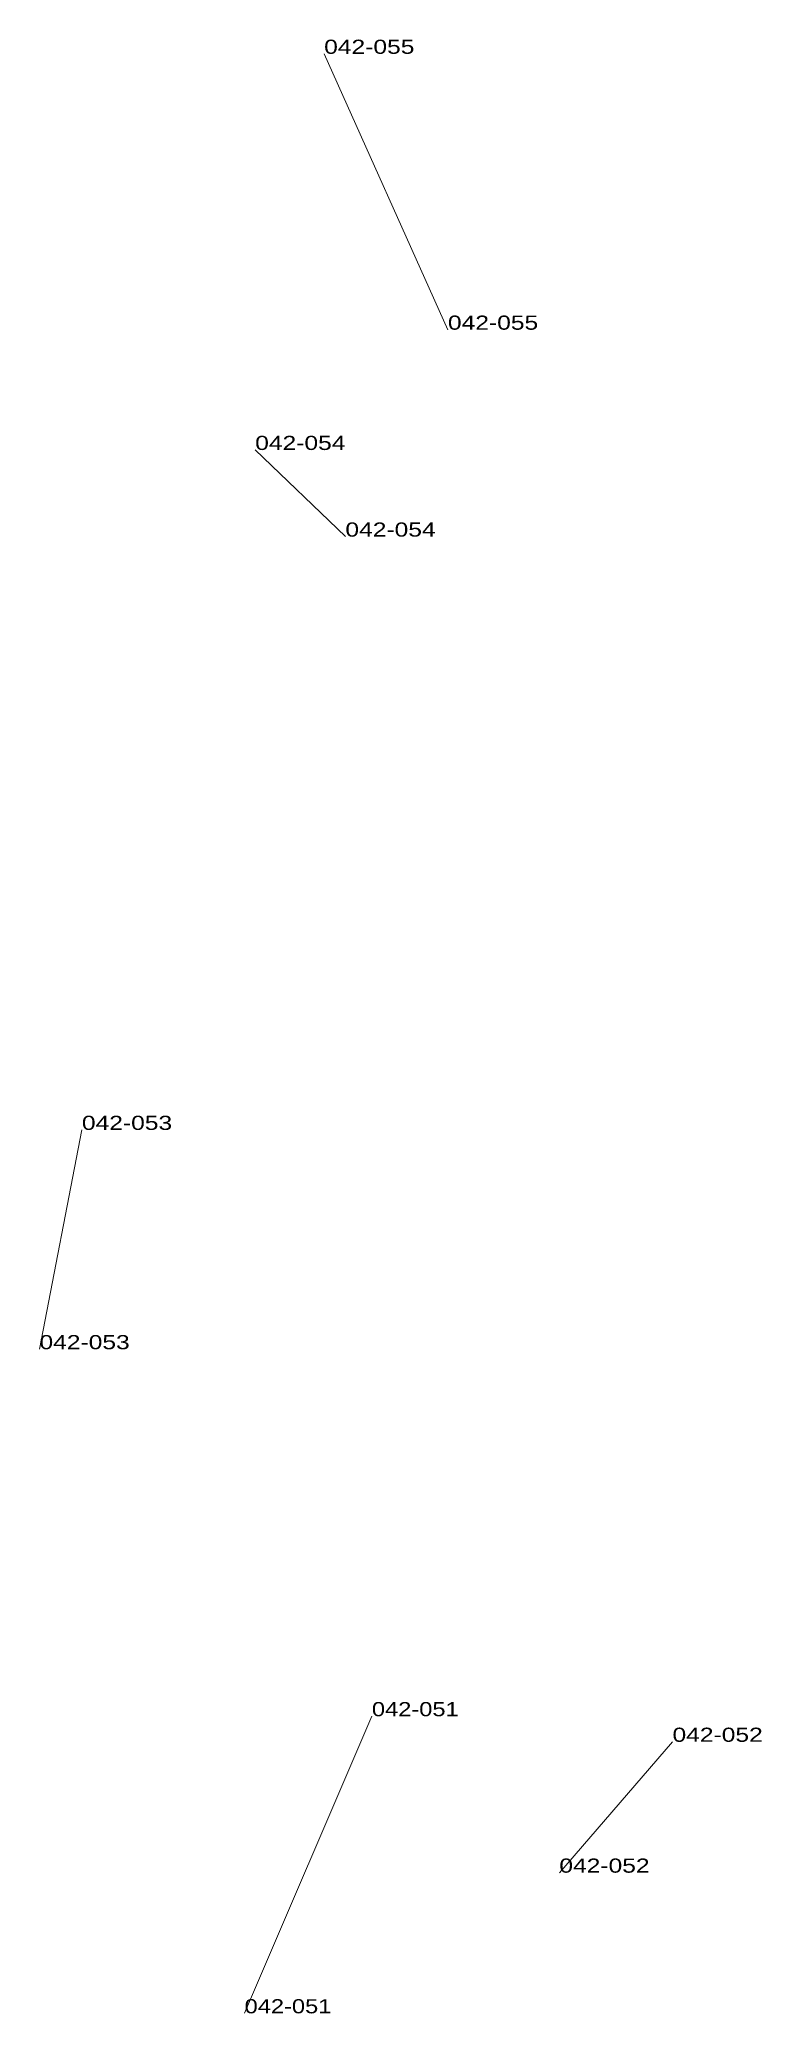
# Model space of a CAD drawing. Header units: metres. Extents: x 571156 to 607184, y 703608 to 727431.
# Drawn here: x 575406.5 to 575508.6, y 715469.7 to 715748.8 of the extents above; entities that cross this region are included whole.
import ezdxf

# ---------------------------------------------------------------- set-up
doc = ezdxf.new("R2010")
doc.units = ezdxf.units.M
doc.header["$LTSCALE"] = 0.8
doc.layers.add('60', color=7, linetype='Continuous', lineweight=13)
doc.layers.add('61', color=7, linetype='Continuous')

msp = doc.modelspace()

# ---------------------------------------------------------------- texts
at = {"layer": '60'}
for s, width, p in [('042-055', 1.3, (575446.74, 715746.76)), ('042-055', 1.3, (575446.74, 715746.76)), ('042-054', 1.3, (575436.99, 715690.76)), ('042-054', 1.3, (575436.99, 715690.76)), ('042-053', 1.3, (575412.49, 715594.64)), ('042-053', 1.3, (575412.49, 715594.64)), ('042-051', 1.25, (575453.49, 715511.76)), ('042-051', 1.25, (575453.49, 715511.76)), ('042-052', 1.3, (575495.99, 715508.14)), ('042-052', 1.3, (575495.99, 715508.14))]:
    msp.add_text(s, height=2, dxfattribs=dict(at, width=width)).set_placement(p)
at = {"layer": '61'}
for s, width, p in [('042-055', 1.3, (575464.24, 715707.76)), ('042-055', 1.3, (575464.24, 715707.76)), ('042-054', 1.3, (575449.74, 715678.51)), ('042-054', 1.3, (575449.74, 715678.51)), ('042-053', 1.3, (575406.49, 715563.64)), ('042-053', 1.3, (575406.49, 715563.64)), ('042-052', 1.3, (575479.99, 715489.64)), ('042-052', 1.3, (575479.99, 715489.64)), ('042-051', 1.25, (575435.49, 715469.76)), ('042-051', 1.25, (575435.49, 715469.76))]:
    msp.add_text(s, height=2, dxfattribs=dict(at, width=width)).set_placement(p)

# ---------------------------------------------------------------- linework, layer by layer
at = {"layer": '60'}
for p, q in [((575464.24, 715707.76), (575446.74, 715746.76)), ((575464.24, 715707.76), (575446.74, 715746.76)), ((575449.74, 715678.51), (575436.99, 715690.76)), ((575449.74, 715678.51), (575436.99, 715690.76)), ((575406.49, 715563.64), (575412.49, 715594.64)), ((575406.49, 715563.64), (575412.49, 715594.64)), ((575435.49, 715469.76), (575453.49, 715511.76)), ((575435.49, 715469.76), (575453.49, 715511.76)), ((575479.99, 715489.64), (575495.99, 715508.14)), ((575479.99, 715489.64), (575495.99, 715508.14))]:
    msp.add_line(p, q, dxfattribs=at)

msp.set_redraw_order([(e.dxf.handle, doc.entitydb.next_handle()) for e in msp.query("TEXT MTEXT ATTDEF DIMENSION ARC_DIMENSION")])  # texts and dimensions are drawn at this point

doc.saveas('drawing.dxf')
